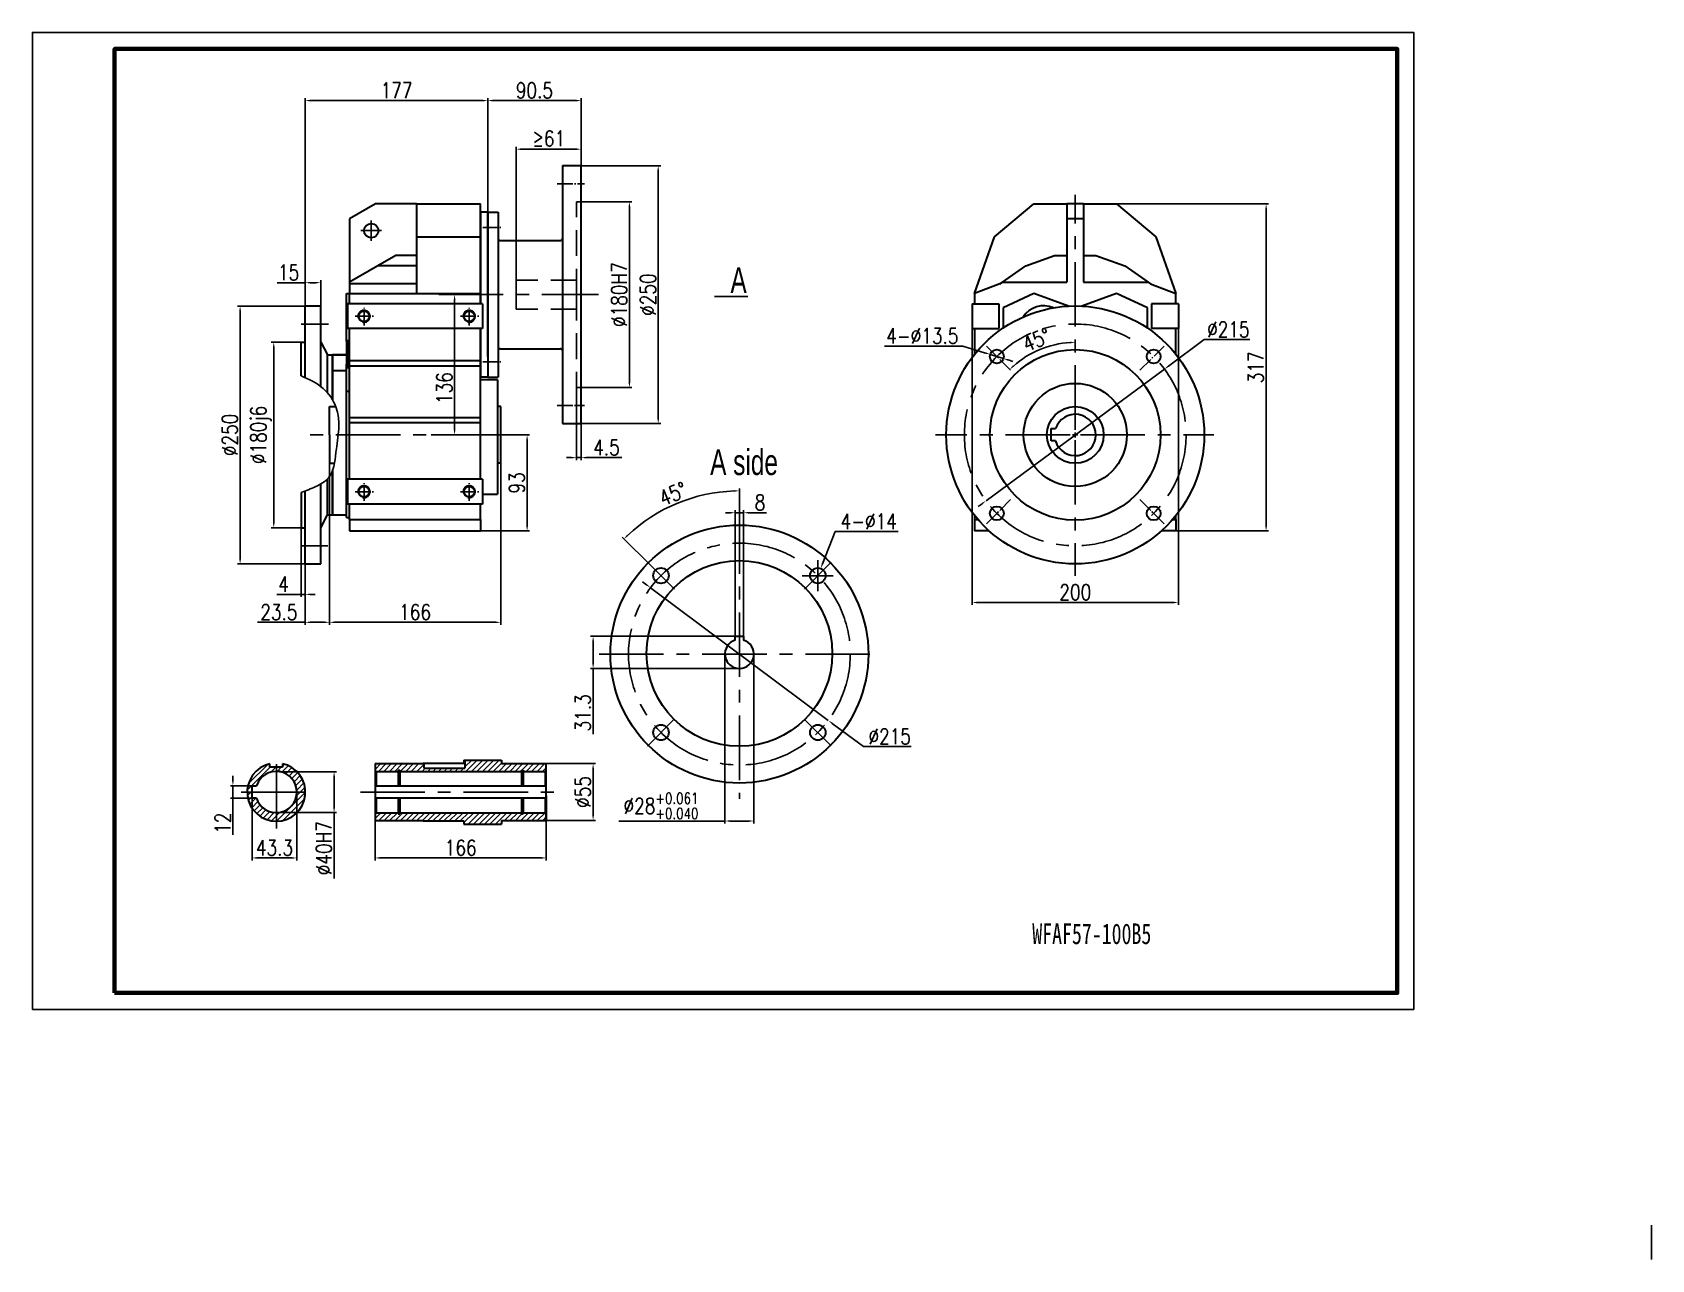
# Model space of a CAD drawing. Header units: millimetres. Extents: x 13353 to 14923, y -2887 to -1698.
import ezdxf

# ---------------------------------------------------------------- set-up
doc = ezdxf.new("R2010")
doc.units = ezdxf.units.MM
doc.header["$LTSCALE"] = 100
for name, pattern in [('CENTER', [2, 1.25, -0.25, 0.25, -0.25]), ('DASHED', [0.75, 0.5, -0.25]), ('EB_DASHDOT', [39, 30, -3, 3, -3]), ('HIDDEN', [1.905, 1.27, -0.635])]:
    doc.linetypes.add(name, pattern=pattern)
doc.layers.get('0').update_dxf_attribs({"lineweight": 35})
doc.layers.add('1轮廓实线层', color=7, linetype='Continuous', lineweight=35)
doc.layers.add('图眶', color=5, linetype='Continuous', lineweight=80)
for name, color, linetype in [('3中心线层', 1, 'CENTER'), ('4虚线层', 6, 'DASHED'), ('7标注层', 4, 'Continuous'), ('CAXA1', 1, 'EB_DASHDOT'), ('dim', 7, 'Continuous')]:
    doc.layers.add(name, color=color, linetype=linetype)
doc.styles.get("Standard").update_dxf_attribs({"font": 'thenor.shx', "width": 0.707, "bigfont": 'hztxt.shx'})
doc.styles.add('TH_GBDIM', font='romans.shx', dxfattribs={"width": 0.8, "bigfont": 'gbcbig.shx'})
doc.dimstyles.new('TH_GBDIM', dxfattribs={"dimscale": 6, "dimtxt": 2.5, "dimasz": 0.8, "dimexe": 0.4, "dimexo": 0, "dimgap": 0.4, "dimtad": 1, "dimdec": 1, "dimdsep": 46, "dimtxsty": 'TH_GBDIM', "dimcen": 2.5, "dimclrd": 130, "dimclre": 130, "dimclrt": 3, "dimadec": 0, "dimazin": 0, "dimtfac": 0.714286, "dimtdec": 1, "dimtmove": 0, "dimatfit": 3, "dimfxl": 1, "dimtolj": 1, "dimtzin": 0, "dimlwd": -1, "dimlwe": -1, "dimarcsym": 0})

msp = doc.modelspace()

# ---------------------------------------------------------------- texts
at = {"layer": '7标注层', "attachment_point": 1}
for s, insert, char_height, width in [('A', (14029.538, -1925.354), 25, 64.50514), ('A side', (14009.873, -2101.748), 25, 62.33685), ('{\\fFangSong|b0|i0|c134|p49;WFAF57-100B5\\P}', (14322.095, -2561.425), 20, 680.62748)]:
    msp.add_mtext(s, dxfattribs=dict(at, insert=insert, char_height=char_height, width=width))

# ---------------------------------------------------------------- blocks, each defined once
blk = doc.blocks.new('*D29')
at = {"layer": '7标注层', "color": 130}
for p, q in [((14387.8, -1863.9), (14551.2, -1863.9)), ((14548.8, -1868.7), (14548.8, -2176.1)), ((14461.3, -2180.9), (14551.2, -2180.9))]:
    blk.add_line(p, q, dxfattribs=at)
for points in [[(14549.6, -1868.7), (14548, -1868.7), (14548.8, -1863.9)], [(14548, -2176.1), (14549.6, -2176.1), (14548.8, -2180.9)]]:
    blk.add_solid(points, dxfattribs=at)
at = {"layer": 'Defpoints', "color": 0}
for p in [(14387.8, -1863.9), (14461.3, -2180.9), (14548.8, -2180.9)]:
    blk.add_point(p, dxfattribs=at)
at = {"layer": '7标注层', "color": 3, "insert": (14538.9, -2022.4), "char_height": 15, "attachment_point": 5, "rotation": 90, "style": 'TH_GBDIM'}
blk.add_mtext('\\A1;317', dxfattribs=at)
blk = doc.blocks.new('*D30')
at = {"layer": '7标注层', "color": 130}
for p, q in [((13640.8, -2115.4), (13640.8, -2271.9)), ((13806.8, -2115.4), (13806.8, -2271.9)), ((13645.6, -2269.5), (13802, -2269.5))]:
    blk.add_line(p, q, dxfattribs=at)
for points in [[(13645.6, -2268.7), (13645.6, -2270.3), (13640.8, -2269.5)], [(13802, -2270.3), (13802, -2268.7), (13806.8, -2269.5)]]:
    blk.add_solid(points, dxfattribs=at)
at = {"layer": 'Defpoints', "color": 0}
for p in [(13640.8, -2115.4), (13806.8, -2115.4), (13806.8, -2269.5)]:
    blk.add_point(p, dxfattribs=at)
at = {"layer": '7标注层', "color": 3, "insert": (13723.8, -2259.6), "char_height": 15, "attachment_point": 5, "style": 'TH_GBDIM'}
blk.add_mtext('\\A1;166', dxfattribs=at)
blk = doc.blocks.new('*D31')
at = {"layer": '7标注层', "color": 130}
for p, q in [((13809.6, -2087.9), (13834.8, -2087.9)), ((13832.4, -2176.1), (13832.4, -2092.7)), ((13787.3, -2180.9), (13834.8, -2180.9))]:
    blk.add_line(p, q, dxfattribs=at)
for points in [[(13833.2, -2092.7), (13831.6, -2092.7), (13832.4, -2087.9)], [(13831.6, -2176.1), (13833.2, -2176.1), (13832.4, -2180.9)]]:
    blk.add_solid(points, dxfattribs=at)
at = {"layer": 'Defpoints', "color": 0}
for p in [(13809.6, -2087.9), (13832.4, -2087.9), (13787.3, -2180.9)]:
    blk.add_point(p, dxfattribs=at)
at = {"layer": '7标注层', "color": 3, "insert": (13822.5, -2134.4), "char_height": 15, "attachment_point": 5, "rotation": 90, "style": 'TH_GBDIM'}
blk.add_mtext('\\A1;93', dxfattribs=at)
blk = doc.blocks.new('*D32')
at = {"layer": '7标注层', "color": 130}
for p, q in [((13755, -1951.9), (13764.5, -1951.9)), ((13762.1, -1956.7), (13762.1, -2083.1)), ((13739.3, -2087.9), (13764.5, -2087.9))]:
    blk.add_line(p, q, dxfattribs=at)
for points in [[(13762.9, -1956.7), (13761.3, -1956.7), (13762.1, -1951.9)], [(13761.3, -2083.1), (13762.9, -2083.1), (13762.1, -2087.9)]]:
    blk.add_solid(points, dxfattribs=at)
at = {"layer": 'Defpoints', "color": 0}
for p in [(13755, -1951.9), (13739.3, -2087.9), (13762.1, -2087.9)]:
    blk.add_point(p, dxfattribs=at)
at = {"layer": '7标注层', "color": 3, "insert": (13752.2, -2042.5), "char_height": 15, "attachment_point": 5, "rotation": 90, "style": 'TH_GBDIM'}
blk.add_mtext('\\A1;136', dxfattribs=at)
blk = doc.blocks.new('*D33')
at = {"layer": '7标注层', "color": 130}
for p, q in [((14178.8, -2001.8), (14254.9, -2001.8)), ((14254.9, -2001.8), (14276.7, -2008.5)), ((14294.2, -2013.8), (14281.3, -2009.9)), ((14298.8, -2015.2), (14303.4, -2016.6))]:
    blk.add_line(p, q, dxfattribs=at)
for points in [[(14276.5, -2009.2), (14276.9, -2007.7), (14281.3, -2009.9)], [(14299, -2014.5), (14298.6, -2016), (14294.2, -2013.8)]]:
    blk.add_solid(points, dxfattribs=at)
at = {"layer": 'Defpoints', "color": 0}
for p in [(14281.3, -2009.9), (14294.2, -2013.8)]:
    blk.add_point(p, dxfattribs=at)
at = {"layer": '7标注层', "color": 3, "insert": (14215.6, -1991.9), "char_height": 15, "attachment_point": 5, "style": 'TH_GBDIM'}
blk.add_mtext('\\A1;4-∅13.5', dxfattribs=at)
blk = doc.blocks.new('_Closed')
at = {"color": 0, "linetype": 'ByBlock', "lineweight": -2}
for p, q in [((-1, 0.17), (0, 0)), ((-1, 0.17), (-1, -0.17)), ((0, 0), (-1, -0.17)), ((0, 0), (-1, 0))]:
    blk.add_line(p, q, dxfattribs=at)
blk = doc.blocks.new('*D34')
at = {"layer": '7标注层', "color": 130}
blk.add_arc((14363.8, -2087.9), 89.7, 93.065, 131.935, dxfattribs=at)
for points in [[(14359, -1999.1), (14359, -1997.5), (14363.8, -1998.1)], [(14303.2, -2020.5), (14304.3, -2021.7), (14300.3, -2024.4)]]:
    blk.add_solid(points, dxfattribs=at)
at = {"layer": 'Defpoints', "color": 0}
for p in [(14363.8, -1855.2), (14277.7, -2001.8), (14318.9, -2010.1), (14301.1, -2025.2), (14363.8, -2082.9)]:
    blk.add_point(p, dxfattribs=at)
at = {"layer": '7标注层', "color": 3, "insert": (14326.2, -1995.6), "char_height": 15, "attachment_point": 5, "rotation": 22.1777, "style": 'TH_GBDIM'}
blk.add_mtext('\\A1;45%%d', dxfattribs=at)
blk = doc.blocks.new('*D35')
at = {"layer": '7标注层', "color": 130}
for p, q in [((13640.8, -2115.4), (13640.8, -2271.9)), ((13617.3, -2212.9), (13617.3, -2271.9)), ((13617.3, -2269.5), (13571.1, -2269.5)), ((13636, -2269.5), (13622.1, -2269.5))]:
    blk.add_line(p, q, dxfattribs=at)
for points in [[(13622.1, -2268.7), (13622.1, -2270.3), (13617.3, -2269.5)], [(13636, -2270.3), (13636, -2268.7), (13640.8, -2269.5)]]:
    blk.add_solid(points, dxfattribs=at)
at = {"layer": 'Defpoints', "color": 0}
for p in [(13640.8, -2115.4), (13617.3, -2212.9), (13617.3, -2269.5)]:
    blk.add_point(p, dxfattribs=at)
at = {"layer": '7标注层', "color": 3, "insert": (13591.8, -2259.6), "char_height": 15, "attachment_point": 5, "style": 'TH_GBDIM'}
blk.add_mtext('\\A1;23.5', dxfattribs=at)
blk = doc.blocks.new('*D36')
at = {"layer": '7标注层', "color": 130}
for p, q in [((13613.3, -2177.9), (13613.3, -2244.8)), ((13617.3, -2212.9), (13617.3, -2244.8)), ((13613.3, -2242.4), (13589.7, -2242.4)), ((13608.5, -2242.4), (13603.7, -2242.4)), ((13613.3, -2242.4), (13617.3, -2242.4)), ((13622.1, -2242.4), (13626.9, -2242.4))]:
    blk.add_line(p, q, dxfattribs=at)
for points in [[(13608.5, -2243.2), (13608.5, -2241.6), (13613.3, -2242.4)], [(13622.1, -2241.6), (13622.1, -2243.2), (13617.3, -2242.4)]]:
    blk.add_solid(points, dxfattribs=at)
at = {"layer": 'Defpoints', "color": 0}
for p in [(13613.3, -2177.9), (13617.3, -2212.9), (13617.3, -2242.4)]:
    blk.add_point(p, dxfattribs=at)
at = {"layer": '7标注层', "color": 3, "insert": (13596.3, -2232.5), "char_height": 15, "attachment_point": 5, "style": 'TH_GBDIM'}
blk.add_mtext('\\A1;4', dxfattribs=at)
blk = doc.blocks.new('*D37')
at = {"layer": '7标注层', "color": 130}
for p, q in [((13617.3, -1962.9), (13551.8, -1962.9)), ((13554.2, -1967.7), (13554.2, -2208.1)), ((13617.3, -2212.9), (13551.8, -2212.9))]:
    blk.add_line(p, q, dxfattribs=at)
for points in [[(13555, -1967.7), (13553.4, -1967.7), (13554.2, -1962.9)], [(13553.4, -2208.1), (13555, -2208.1), (13554.2, -2212.9)]]:
    blk.add_solid(points, dxfattribs=at)
at = {"layer": 'Defpoints', "color": 0}
for p in [(13617.3, -1962.9), (13554.2, -2212.9), (13617.3, -2212.9)]:
    blk.add_point(p, dxfattribs=at)
at = {"layer": '7标注层', "color": 3, "insert": (13544.3, -2087.9), "char_height": 15, "attachment_point": 5, "rotation": 90, "style": 'TH_GBDIM'}
blk.add_mtext('\\A1;%%c250', dxfattribs=at)
blk = doc.blocks.new('*D210')
at = {"layer": '7标注层', "color": 130}
for p, q in [((13613.3, -1997.9), (13584.4, -1997.9)), ((13586.8, -2002.7), (13586.8, -2173.1)), ((13613.3, -2177.9), (13584.4, -2177.9))]:
    blk.add_line(p, q, dxfattribs=at)
for points in [[(13587.6, -2002.7), (13586, -2002.7), (13586.8, -1997.9)], [(13586, -2173.1), (13587.6, -2173.1), (13586.8, -2177.9)]]:
    blk.add_solid(points, dxfattribs=at)
at = {"layer": 'Defpoints', "color": 0}
for p in [(13613.3, -1997.9), (13586.8, -2177.9), (13613.3, -2177.9)]:
    blk.add_point(p, dxfattribs=at)
at = {"layer": '7标注层', "color": 3, "insert": (13574.4, -2087.9), "char_height": 15, "attachment_point": 5, "rotation": 90, "style": 'TH_GBDIM'}
blk.add_mtext('\\A1;%%c180{}{j6{\\H0.7x;}{}}', dxfattribs=at)
blk = doc.blocks.new('*D39')
at = {"layer": '7标注层', "color": 130}
for p, q in [((14488.9, -1995.5), (14454.1, -2021.2)), ((14533, -1995.5), (14488.9, -1995.5)), ((14277.3, -2151.7), (14450.3, -2024)), ((14273.4, -2154.6), (14269.6, -2157.4))]:
    blk.add_line(p, q, dxfattribs=at)
for points in [[(14453.6, -2020.5), (14454.6, -2021.8), (14450.3, -2024)], [(14273.9, -2155.2), (14272.9, -2153.9), (14277.3, -2151.7)]]:
    blk.add_solid(points, dxfattribs=at)
at = {"layer": 'Defpoints', "color": 0}
for p in [(14450.3, -2024), (14277.3, -2151.7)]:
    blk.add_point(p, dxfattribs=at)
at = {"layer": '7标注层', "color": 3, "insert": (14512.2, -1985.6), "char_height": 15, "attachment_point": 5, "style": 'TH_GBDIM'}
blk.add_mtext('\\A1;∅215', dxfattribs=at)
blk = doc.blocks.new('*D40')
at = {"layer": '7标注层', "color": 130}
for p, q in [((13617.3, -1940.3), (13590, -1940.3)), ((13617.3, -1962.9), (13617.3, -1937.9)), ((13627.5, -1940.3), (13622.1, -1940.3)), ((13632.3, -1962.9), (13632.3, -1937.9))]:
    blk.add_line(p, q, dxfattribs=at)
for points in [[(13622.1, -1939.5), (13622.1, -1941.1), (13617.3, -1940.3)], [(13627.5, -1941.1), (13627.5, -1939.5), (13632.3, -1940.3)]]:
    blk.add_solid(points, dxfattribs=at)
at = {"layer": 'Defpoints', "color": 0}
for p in [(13617.3, -1940.3), (13617.3, -1962.9), (13632.3, -1962.9)]:
    blk.add_point(p, dxfattribs=at)
at = {"layer": '7标注层', "color": 3, "insert": (13601.2, -1930.4), "char_height": 15, "attachment_point": 5, "style": 'TH_GBDIM'}
blk.add_mtext('\\A1;15', dxfattribs=at)
blk = doc.blocks.new('*D64')
at = {"layer": '7标注层', "color": 130}
for p, q in [((13685, -2461.5), (13685, -2500.3)), ((13851, -2461.5), (13851, -2500.3)), ((13846.2, -2497.9), (13689.8, -2497.9))]:
    blk.add_line(p, q, dxfattribs=at)
for points in [[(13689.8, -2497.1), (13689.8, -2498.7), (13685, -2497.9)], [(13846.2, -2498.7), (13846.2, -2497.1), (13851, -2497.9)]]:
    blk.add_solid(points, dxfattribs=at)
at = {"layer": 'Defpoints', "color": 0}
for p in [(13685, -2461.5), (13851, -2461.5), (13685, -2497.9)]:
    blk.add_point(p, dxfattribs=at)
at = {"layer": '7标注层', "color": 3, "insert": (13768, -2488), "char_height": 15, "attachment_point": 5, "style": 'TH_GBDIM'}
blk.add_mtext('\\A1;166', dxfattribs=at)
blk = doc.blocks.new('*D132')
at = {"layer": '7标注层', "color": 130}
for p, q in [((13592.4, -2414.3), (13647.7, -2414.3)), ((13645.3, -2419.1), (13645.3, -2449.2)), ((13589.2, -2454), (13647.7, -2454)), ((13645.3, -2454), (13645.3, -2517.9))]:
    blk.add_line(p, q, dxfattribs=at)
for points in [[(13646.1, -2419.1), (13644.5, -2419.1), (13645.3, -2414.3)], [(13644.5, -2449.2), (13646.1, -2449.2), (13645.3, -2454)]]:
    blk.add_solid(points, dxfattribs=at)
at = {"layer": 'Defpoints', "color": 0}
for p in [(13592.4, -2414.3), (13589.2, -2454), (13645.3, -2454)]:
    blk.add_point(p, dxfattribs=at)
at = {"layer": '7标注层', "color": 3, "insert": (13635.4, -2488.4), "char_height": 15, "attachment_point": 5, "rotation": 90, "style": 'TH_GBDIM'}
blk.add_mtext('\\A1;%%c40{}{H7{\\H0.7x;}{}}', dxfattribs=at)
blk = doc.blocks.new('*D66')
at = {"layer": '7标注层', "color": 130}
for p, q in [((13567.6, -2427.9), (13544.8, -2427.9)), ((13547.2, -2423.1), (13547.2, -2418.3)), ((13547.2, -2427.9), (13547.2, -2439.9)), ((13567.9, -2439.9), (13544.8, -2439.9)), ((13547.2, -2439.9), (13547.2, -2475.4)), ((13547.2, -2444.7), (13547.2, -2449.5))]:
    blk.add_line(p, q, dxfattribs=at)
for points in [[(13546.4, -2423.1), (13548, -2423.1), (13547.2, -2427.9)], [(13548, -2444.7), (13546.4, -2444.7), (13547.2, -2439.9)]]:
    blk.add_solid(points, dxfattribs=at)
at = {"layer": 'Defpoints', "color": 0}
for p in [(13567.6, -2427.9), (13547.2, -2439.9), (13567.9, -2439.9)]:
    blk.add_point(p, dxfattribs=at)
at = {"layer": '7标注层', "color": 3, "insert": (13537.3, -2464.2), "char_height": 15, "attachment_point": 5, "rotation": 90, "style": 'TH_GBDIM'}
blk.add_mtext('\\A1;12{}{}', dxfattribs=at)
blk = doc.blocks.new('*D147')
at = {"layer": '7标注层', "color": 130}
for p, q in [((13565.8, -2437.1), (13565.8, -2500.3)), ((13609.2, -2434.6), (13609.2, -2500.3)), ((13570.6, -2497.9), (13604.4, -2497.9))]:
    blk.add_line(p, q, dxfattribs=at)
for points in [[(13570.6, -2497.1), (13570.6, -2498.7), (13565.8, -2497.9)], [(13604.4, -2498.7), (13604.4, -2497.1), (13609.2, -2497.9)]]:
    blk.add_solid(points, dxfattribs=at)
at = {"layer": 'Defpoints', "color": 0}
for p in [(13565.8, -2437.1), (13609.2, -2434.6), (13609.2, -2497.9)]:
    blk.add_point(p, dxfattribs=at)
at = {"layer": '7标注层', "color": 3, "insert": (13587.5, -2488), "char_height": 15, "attachment_point": 5, "style": 'TH_GBDIM'}
blk.add_mtext('\\A1;43.3{}{{\\H0.7x;}{}}', dxfattribs=at)
blk = doc.blocks.new('*D68')
at = {"layer": '7标注层', "color": 130}
for p, q in [((13851, -2406.5), (13898.8, -2406.5)), ((13896.4, -2456.7), (13896.4, -2411.3)), ((13851, -2461.5), (13898.8, -2461.5))]:
    blk.add_line(p, q, dxfattribs=at)
for points in [[(13897.2, -2411.3), (13895.6, -2411.3), (13896.4, -2406.5)], [(13895.6, -2456.7), (13897.2, -2456.7), (13896.4, -2461.5)]]:
    blk.add_solid(points, dxfattribs=at)
at = {"layer": 'Defpoints', "color": 0}
for p in [(13851, -2406.5), (13896.4, -2406.5), (13851, -2461.5)]:
    blk.add_point(p, dxfattribs=at)
at = {"layer": '7标注层', "color": 3, "insert": (13886.5, -2434), "char_height": 15, "attachment_point": 5, "rotation": 90, "style": 'TH_GBDIM'}
blk.add_mtext('\\A1;%%c55{}{}', dxfattribs=at)
blk = doc.blocks.new('*D144')
at = {"layer": '7标注层', "color": 130}
for p, q in [((13617.3, -1962.9), (13617.3, -1761.4)), ((13622.1, -1763.8), (13789.5, -1763.8)), ((13794.3, -1962.9), (13794.3, -1761.4))]:
    blk.add_line(p, q, dxfattribs=at)
for points in [[(13622.1, -1763), (13622.1, -1764.6), (13617.3, -1763.8)], [(13789.5, -1764.6), (13789.5, -1763), (13794.3, -1763.8)]]:
    blk.add_solid(points, dxfattribs=at)
at = {"layer": 'Defpoints', "color": 0}
for p in [(13794.3, -1763.8), (13617.3, -1962.9), (13794.3, -1962.9)]:
    blk.add_point(p, dxfattribs=at)
at = {"layer": '7标注层', "color": 3, "insert": (13705.8, -1753.9), "char_height": 15, "attachment_point": 5, "style": 'TH_GBDIM'}
blk.add_mtext('\\A1;177', dxfattribs=at)
blk = doc.blocks.new('*D146')
at = {"layer": '7标注层', "color": 130}
for p, q in [((14263.8, -1984.9), (14263.8, -2252.7)), ((14463.8, -1984.9), (14463.8, -2252.7)), ((14268.6, -2250.3), (14459, -2250.3))]:
    blk.add_line(p, q, dxfattribs=at)
for points in [[(14268.6, -2249.5), (14268.6, -2251.1), (14263.8, -2250.3)], [(14459, -2251.1), (14459, -2249.5), (14463.8, -2250.3)]]:
    blk.add_solid(points, dxfattribs=at)
at = {"layer": 'Defpoints', "color": 0}
for p in [(14263.8, -1984.9), (14463.8, -1984.9), (14463.8, -2250.3)]:
    blk.add_point(p, dxfattribs=at)
at = {"layer": '7标注层', "color": 3, "insert": (14363.8, -2240.4), "char_height": 15, "attachment_point": 5, "style": 'TH_GBDIM'}
blk.add_mtext('\\A1;200', dxfattribs=at)
blk = doc.blocks.new('*D199')
at = {"layer": '7标注层', "color": 130}
for p, q in [((13884.8, -1826.9), (13961.9, -1826.9)), ((13959.5, -2072.1), (13959.5, -1831.7)), ((13884.8, -2076.9), (13961.9, -2076.9))]:
    blk.add_line(p, q, dxfattribs=at)
for points in [[(13960.3, -1831.7), (13958.7, -1831.7), (13959.5, -1826.9)], [(13958.7, -2072.1), (13960.3, -2072.1), (13959.5, -2076.9)]]:
    blk.add_solid(points, dxfattribs=at)
at = {"layer": 'Defpoints', "color": 0}
for p in [(13884.8, -1826.9), (13959.5, -1826.9), (13884.8, -2076.9)]:
    blk.add_point(p, dxfattribs=at)
at = {"layer": '7标注层', "color": 3, "insert": (13949.6, -1951.9), "char_height": 15, "attachment_point": 5, "rotation": 90, "style": 'TH_GBDIM'}
blk.add_mtext('\\A1;%%c250', dxfattribs=at)
blk = doc.blocks.new('*D200')
at = {"layer": '7标注层', "color": 130}
for p, q in [((13794.3, -1871.9), (13794.3, -1761.4)), ((13880, -1763.8), (13799.1, -1763.8)), ((13884.8, -1826.9), (13884.8, -1761.4))]:
    blk.add_line(p, q, dxfattribs=at)
for points in [[(13799.1, -1763), (13799.1, -1764.6), (13794.3, -1763.8)], [(13880, -1764.6), (13880, -1763), (13884.8, -1763.8)]]:
    blk.add_solid(points, dxfattribs=at)
at = {"layer": 'Defpoints', "color": 0}
for p in [(13794.3, -1763.8), (13884.8, -1826.9), (13794.3, -1871.9)]:
    blk.add_point(p, dxfattribs=at)
at = {"layer": '7标注层', "color": 3, "insert": (13839.5, -1753.9), "char_height": 15, "attachment_point": 5, "style": 'TH_GBDIM'}
blk.add_mtext('\\A1;90.5', dxfattribs=at)
blk = doc.blocks.new('*D201')
at = {"layer": '7标注层', "color": 130}
for p, q in [((13884.8, -1861.9), (13934, -1861.9)), ((13931.6, -1866.7), (13931.6, -2037.1)), ((13884.8, -2041.9), (13934, -2041.9))]:
    blk.add_line(p, q, dxfattribs=at)
for points in [[(13932.4, -1866.7), (13930.8, -1866.7), (13931.6, -1861.9)], [(13930.8, -2037.1), (13932.4, -2037.1), (13931.6, -2041.9)]]:
    blk.add_solid(points, dxfattribs=at)
at = {"layer": 'Defpoints', "color": 0}
for p in [(13884.8, -1861.9), (13884.8, -2041.9), (13931.6, -2041.9)]:
    blk.add_point(p, dxfattribs=at)
at = {"layer": '7标注层', "color": 3, "insert": (13921.7, -1951.9), "char_height": 15, "attachment_point": 5, "rotation": 90, "style": 'TH_GBDIM'}
blk.add_mtext('\\A1;%%c180H7', dxfattribs=at)
blk = doc.blocks.new('*D202')
at = {"layer": '7标注层', "color": 130}
for p, q in [((13880.3, -2041.9), (13880.3, -2112.3)), ((13884.8, -2076.9), (13884.8, -2112.3)), ((13875.5, -2109.9), (13870.7, -2109.9)), ((13880.3, -2109.9), (13884.8, -2109.9)), ((13889.6, -2109.9), (13924.3, -2109.9))]:
    blk.add_line(p, q, dxfattribs=at)
for points in [[(13875.5, -2110.7), (13875.5, -2109.1), (13880.3, -2109.9)], [(13889.6, -2109.1), (13889.6, -2110.7), (13884.8, -2109.9)]]:
    blk.add_solid(points, dxfattribs=at)
at = {"layer": 'Defpoints', "color": 0}
for p in [(13880.3, -2041.9), (13884.8, -2076.9), (13884.8, -2109.9)]:
    blk.add_point(p, dxfattribs=at)
at = {"layer": '7标注层', "color": 3, "insert": (13909.4, -2100), "char_height": 15, "attachment_point": 5, "style": 'TH_GBDIM'}
blk.add_mtext('\\A1;4.5', dxfattribs=at)
blk = doc.blocks.new('*D203')
at = {"layer": '7标注层', "color": 130, "ltscale": 10}
for p, q in [((14024.2, -2300.3), (14024.2, -2464.5)), ((14052.2, -2300.3), (14052.2, -2464.5)), ((14024.2, -2462.1), (13921.2, -2462.1)), ((14047.4, -2462.1), (14029, -2462.1))]:
    blk.add_line(p, q, dxfattribs=at)
at = {"layer": '7标注层', "color": 130}
for points in [[(14029, -2461.3), (14029, -2462.9), (14024.2, -2462.1)], [(14047.4, -2462.9), (14047.4, -2461.3), (14052.2, -2462.1)]]:
    blk.add_solid(points, dxfattribs=at)
at = {"layer": 'Defpoints', "color": 0}
for p in [(14024.2, -2300.3), (14052.2, -2300.3), (14024.2, -2462.1)]:
    blk.add_point(p, dxfattribs=at)
at = {"layer": '7标注层', "color": 3, "insert": (13962.2, -2447.5), "char_height": 15, "attachment_point": 5, "style": 'TH_GBDIM'}
blk.add_mtext('\\A1;%%c28{}{{\\H0.7x;{\\S+0.061^ +0.040;}}{}}', dxfattribs=at)
blk = doc.blocks.new('*D204')
at = {"layer": '7标注层', "color": 130, "ltscale": 10}
for p, q in [((14038.2, -2159.9), (14038.2, -2139.7)), ((13952.9, -2215), (13924.6, -2187))]:
    blk.add_line(p, q, dxfattribs=at)
blk.add_arc((14038.2, -2299.7), 157.6, 91.7449, 133.4773, dxfattribs=at)
at = {"layer": '7标注层', "color": 130}
for points in [[(14033.4, -2142.9), (14033.4, -2141.3), (14038.2, -2142.1)], [(13929.2, -2184.7), (13930.3, -2185.9), (13926.3, -2188.7)]]:
    blk.add_solid(points, dxfattribs=at)
at = {"layer": 'Defpoints', "color": 0}
for p in [(13997.2, -2147.5), (14038.2, -2159.9), (13952.9, -2215), (13979.1, -2241), (14038.2, -2440.7)]:
    blk.add_point(p, dxfattribs=at)
at = {"layer": '7标注层', "color": 3, "insert": (13973.8, -2145), "char_height": 15, "attachment_point": 5, "rotation": 22.6111, "style": 'TH_GBDIM'}
blk.add_mtext('\\A1;45%%d', dxfattribs=at)
blk = doc.blocks.new('*D205')
at = {"layer": 'Defpoints', "color": 0}
for p in [(14117, -2217.3), (14111.5, -2231.3)]:
    blk.add_point(p, dxfattribs=at)
at = {"layer": 'dim', "color": 130}
for p, q in [((14130.9, -2181.6), (14118.7, -2212.8)), ((14192.1, -2181.6), (14130.9, -2181.6)), ((14114.2, -2239.3), (14114.2, -2209.3)), ((14099.2, -2224.3), (14129.2, -2224.3))]:
    blk.add_line(p, q, dxfattribs=at)
blk.add_solid([(14118, -2212.5), (14119.4, -2213.1), (14117, -2217.3)], dxfattribs=at)
at = {"layer": 'dim', "color": 3, "insert": (14163.6, -2171.7), "char_height": 15, "attachment_point": 5, "style": 'TH_GBDIM'}
blk.add_mtext('\\A1;4-%%c14{}{{\\H0.7x;}{}}', dxfattribs=at)
blk = doc.blocks.new('*D206')
at = {"layer": '7标注层', "color": 130, "ltscale": 10}
for p, q in [((14029.4, -2163.3), (14024.6, -2163.3)), ((14034.2, -2283), (14034.2, -2160.9)), ((14034.2, -2163.3), (14042.2, -2163.3)), ((14042.2, -2283), (14042.2, -2160.9)), ((14047, -2163.3), (14064.6, -2163.3))]:
    blk.add_line(p, q, dxfattribs=at)
at = {"layer": '7标注层', "color": 130}
for points in [[(14029.4, -2164.1), (14029.4, -2162.5), (14034.2, -2163.3)], [(14047, -2162.5), (14047, -2164.1), (14042.2, -2163.3)]]:
    blk.add_solid(points, dxfattribs=at)
at = {"layer": 'Defpoints', "color": 0}
for p in [(14042.2, -2163.3), (14034.2, -2283), (14042.2, -2283)]:
    blk.add_point(p, dxfattribs=at)
at = {"layer": '7标注层', "color": 3, "insert": (14058.2, -2153.4), "char_height": 15, "attachment_point": 5, "style": 'TH_GBDIM'}
blk.add_mtext('\\A1;8', dxfattribs=at)
blk = doc.blocks.new('*D207')
at = {"layer": '7标注层', "color": 130, "ltscale": 10}
for p, q in [((14034.2, -2283), (13894, -2283)), ((13896.4, -2287.8), (13896.4, -2309.5)), ((14038.2, -2314.3), (13894, -2314.3)), ((13896.4, -2314.3), (13896.4, -2378))]:
    blk.add_line(p, q, dxfattribs=at)
at = {"layer": '7标注层', "color": 130}
for points in [[(13897.2, -2287.8), (13895.6, -2287.8), (13896.4, -2283)], [(13895.6, -2309.5), (13897.2, -2309.5), (13896.4, -2314.3)]]:
    blk.add_solid(points, dxfattribs=at)
at = {"layer": 'Defpoints', "color": 0}
for p in [(14034.2, -2283), (13896.4, -2314.3), (14038.2, -2314.3)]:
    blk.add_point(p, dxfattribs=at)
at = {"layer": '7标注层', "color": 3, "insert": (13886.5, -2357.3), "char_height": 15, "attachment_point": 5, "rotation": 90, "style": 'TH_GBDIM'}
blk.add_mtext('\\A1;31.3{}{{\\H0.7x;}{}}', dxfattribs=at)
blk = doc.blocks.new('*D208')
at = {"layer": 'Defpoints', "color": 0}
for p in [(13952.1, -2236), (14124.4, -2364.6)]:
    blk.add_point(p, dxfattribs=at)
at = {"layer": 'dim', "color": 130}
for p, q in [((13948.2, -2233.1), (13944.4, -2230.2)), ((13952.1, -2236), (14124.4, -2364.6)), ((14158.4, -2390), (14128.2, -2367.5)), ((14204.7, -2390), (14158.4, -2390))]:
    blk.add_line(p, q, dxfattribs=at)
for points in [[(13947.7, -2233.7), (13948.7, -2232.5), (13952.1, -2236)], [(14128.7, -2366.8), (14127.7, -2368.1), (14124.4, -2364.6)]]:
    blk.add_solid(points, dxfattribs=at)
at = {"layer": 'dim', "color": 3, "insert": (14183.9, -2380.1), "char_height": 15, "attachment_point": 5, "style": 'TH_GBDIM'}
blk.add_mtext('\\A1;∅215', dxfattribs=at)
blk = doc.blocks.new('*D209')
at = {"layer": '7标注层', "color": 130}
for p, q in [((13821.8, -1937.9), (13821.8, -1808.5)), ((13826.6, -1810.9), (13880, -1810.9)), ((13884.8, -1826.9), (13884.8, -1808.5))]:
    blk.add_line(p, q, dxfattribs=at)
for points in [[(13826.6, -1810.1), (13826.6, -1811.7), (13821.8, -1810.9)], [(13880, -1811.7), (13880, -1810.1), (13884.8, -1810.9)]]:
    blk.add_solid(points, dxfattribs=at)
at = {"layer": 'Defpoints', "color": 0}
for p in [(13884.8, -1810.9), (13884.8, -1826.9), (13821.8, -1937.9)]:
    blk.add_point(p, dxfattribs=at)
at = {"layer": '7标注层', "color": 3, "insert": (13853.3, -1800.6), "char_height": 15, "attachment_point": 5, "style": 'TH_GBDIM'}
blk.add_mtext('\\A1;≥61{}{{\\H0.7x;}{}}', dxfattribs=at)

# ---------------------------------------------------------------- dimensions: what is measured, and where the dimension line sits
at = {"layer": '7标注层'}
for base, p1, p2, picture, middle in [((13794.289, -1763.768), (13617.289, -1962.865), (13794.289, -1962.865), '*D144', (13705.789, -1753.868)), ((13794.289, -1763.766), (13884.789, -1826.865), (13794.289, -1871.865), '*D200', (13839.539, -1753.866)), ((13617.289, -1940.274), (13632.289, -1962.865), (13617.289, -1962.865), '*D40', (13601.231, -1930.374)), ((14463.772, -2250.283), (14263.772, -1984.865), (14463.772, -1984.865), '*D146', (14363.772, -2240.383)), ((13884.789, -2109.882), (13880.289, -2041.865), (13884.789, -2076.865), '*D202', (13909.36, -2099.982)), ((13617.289, -2269.496), (13640.789, -2115.365), (13617.289, -2212.865), '*D35', (13591.803, -2259.596)), ((13806.789, -2269.496), (13640.789, -2115.365), (13806.789, -2115.365), '*D30', (13723.789, -2259.596))]:
    dim = msp.add_linear_dim(base=base, p1=p1, p2=p2, dimstyle='TH_GBDIM', dxfattribs=at)
    dim.commit()
    dim.dimension.update_dxf_attribs({"geometry": picture, "text_midpoint": middle})
dim = msp.add_linear_dim(base=(13884.789, -1810.93), p1=(13821.789, -1937.865), p2=(13884.789, -1826.865), text='≥61{}{{\\H0.7x;}{}}', dimstyle='TH_GBDIM', dxfattribs=at)
dim.commit()
dim.dimension.update_dxf_attribs({"geometry": '*D209', "text_midpoint": (13853.289, -1800.617)})
for base, p1, p2, text, override, picture, middle in [((13959.476, -1826.865), (13884.789, -2076.865), (13884.789, -1826.865), '%%c<>', {"dimtxsty": 'TH_GBDIM'}, '*D199', (13949.576, -1951.865)), ((13586.845, -2177.865), (13613.289, -1997.865), (13613.289, -2177.865), '%%c<>{}{j6{\\H0.7x;}{}}', {"dimdec": 0}, '*D210', (13574.445, -2087.865))]:
    dim = msp.add_linear_dim(base=base, p1=p1, p2=p2, angle=90, text=text, dimstyle='TH_GBDIM', override=override, dxfattribs=at)
    dim.commit()
    dim.dimension.update_dxf_attribs({"geometry": picture, "text_midpoint": middle})
for base, p1, p2, text, picture, middle in [((13931.635, -2041.865), (13884.789, -1861.865), (13884.789, -2041.865), '%%c<>H7', '*D201', (13921.735, -1951.865)), ((13554.216, -2212.865), (13617.289, -1962.865), (13617.289, -2212.865), '%%c<>', '*D37', (13544.316, -2087.865))]:
    dim = msp.add_linear_dim(base=base, p1=p1, p2=p2, angle=90, text=text, dimstyle='TH_GBDIM', dxfattribs=at)
    dim.commit()
    dim.dimension.update_dxf_attribs({"geometry": picture, "text_midpoint": middle})
dim = msp.add_angular_dim_2l(base=(14318.901, -2010.147), line1=((14363.772, -2082.865), (14363.772, -1855.159)), line2=((14301.144, -2025.238), (14277.715, -2001.808)), dimstyle='TH_GBDIM', override={"dimblk1": 'Closed', "dimblk2": 'Closed'}, dxfattribs=at)
dim.commit()
dim.dimension.update_dxf_attribs({"geometry": '*D34', "text_midpoint": (14329.897, -2004.764), "dimtype": 162})
for base, p1, p2, picture, middle in [((14548.755, -2180.865), (14387.772, -1863.865), (14461.272, -2180.865), '*D29', (14538.855, -2022.365)), ((13832.403, -2087.865), (13787.289, -2180.865), (13809.556, -2087.865), '*D31', (13822.503, -2134.365))]:
    dim = msp.add_linear_dim(base=base, p1=p1, p2=p2, angle=90, dimstyle='TH_GBDIM', dxfattribs=at)
    dim.commit()
    dim.dimension.update_dxf_attribs({"geometry": picture, "text_midpoint": middle})
dim = msp.add_linear_dim(base=(13762.094, -2087.865), p1=(13755.046, -1951.865), p2=(13739.311, -2087.865), angle=90, dimstyle='TH_GBDIM', dxfattribs=at)
dim.commit()
dim.dimension.update_dxf_attribs({"geometry": '*D32', "text_midpoint": (13762.094, -2042.535), "dimtype": 160})
dim = msp.add_diameter_dim_2p(p1=(14277.284, -2151.709), p2=(14450.26, -2024.022), dimstyle='TH_GBDIM', override={"dimtoh": 1, "dimtxsty": 'TH_GBDIM', "dimblk1": 'Closed', "dimblk2": 'Closed', "dimatfit": 1}, dxfattribs=at)
dim.commit()
dim.dimension.update_dxf_attribs({"geometry": '*D39', "text_midpoint": (14512.152, -1995.503), "dimtype": 163})
dim = msp.add_diameter_dim_2p(p1=(14294.212, -2013.829), p2=(14281.304, -2009.874), text='4-<>', dimstyle='TH_GBDIM', override={"dimtoh": 1, "dimblk1": 'Closed', "dimblk2": 'Closed', "dimatfit": 1}, dxfattribs=at)
dim.commit()
dim.dimension.update_dxf_attribs({"geometry": '*D33', "text_midpoint": (14215.609, -2001.774), "dimtype": 163})
at = {"layer": '7标注层', "ltscale": 10}
dim = msp.add_angular_dim_2l(base=(13997.224, -2147.495), line1=((14038.215, -2159.853), (14038.215, -2440.706)), line2=((13979.098, -2241.028), (13952.911, -2215.044)), dimstyle='TH_GBDIM', override={"dimdec": 0, "dimtxsty": 'TH_GBDIM'}, dxfattribs=at)
dim.commit()
dim.dimension.update_dxf_attribs({"geometry": '*D204', "text_midpoint": (13973.809, -2145.048)})
dim = msp.add_linear_dim(base=(14042.215, -2163.255), p1=(14034.215, -2282.98), p2=(14042.215, -2282.98), dimstyle='TH_GBDIM', override={"dimdec": 0}, dxfattribs=at)
dim.commit()
dim.dimension.update_dxf_attribs({"geometry": '*D206', "text_midpoint": (14058.215, -2153.355)})
at = {"layer": '7标注层'}
dim = msp.add_linear_dim(base=(13617.289, -2242.38), p1=(13613.289, -2177.865), p2=(13617.289, -2212.865), dimstyle='TH_GBDIM', dxfattribs=at)
dim.commit()
dim.dimension.update_dxf_attribs({"geometry": '*D36', "text_midpoint": (13596.336, -2242.38), "dimtype": 160})
at = {"layer": '7标注层', "ltscale": 10}
dim = msp.add_linear_dim(base=(13896.362, -2314.28), p1=(14034.215, -2282.98), p2=(14038.215, -2314.28), angle=90, text='<>{}{{\\H0.7x;}{}}', dimstyle='TH_GBDIM', override={"dimtxsty": 'TH_GBDIM'}, dxfattribs=at)
dim.commit()
dim.dimension.update_dxf_attribs({"geometry": '*D207', "text_midpoint": (13896.362, -2357.346), "dimtype": 160})
dim = msp.add_linear_dim(base=(14024.215, -2462.119), p1=(14052.215, -2300.28), p2=(14024.215, -2300.28), text='%%c<>{}{{\\H0.7x;{\\S+0.061^ +0.040;}}{}}', dimstyle='TH_GBDIM', override={"dimdec": 0}, dxfattribs=at)
dim.commit()
dim.dimension.update_dxf_attribs({"geometry": '*D203', "text_midpoint": (13962.189, -2462.119), "dimtype": 160})
at = {"layer": '7标注层'}
for base, p1, p2, text, override, picture, middle in [((13645.326, -2454.009), (13592.354, -2414.265), (13589.164, -2454.009), '%%c<>{}{H7{\\H0.7x;}{}}', {"dimdec": 0, "dimtxsty": 'TH_GBDIM'}, '*D132', (13645.326, -2488.352)), ((13896.409, -2406.509), (13850.977, -2461.509), (13850.977, -2406.509), '%%c<>{}{}', {"dimtxsty": 'TH_GBDIM'}, '*D68', (13896.409, -2434.009)), ((13547.171, -2439.893), (13567.589, -2427.893), (13567.906, -2439.893), '<>{}{}', {"dimtxsty": 'TH_GBDIM'}, '*D66', (13547.171, -2464.161))]:
    dim = msp.add_linear_dim(base=base, p1=p1, p2=p2, angle=90, text=text, dimstyle='TH_GBDIM', override=override, dxfattribs=at)
    dim.commit()
    dim.dimension.update_dxf_attribs({"geometry": picture, "text_midpoint": middle, "dimtype": 160})
dim = msp.add_linear_dim(base=(13609.156, -2497.898), p1=(13565.762, -2437.144), p2=(13609.156, -2434.586), text='43.3{}{{\\H0.7x;}{}}', dimstyle='TH_GBDIM', override={"dimtxsty": 'TH_GBDIM'}, dxfattribs=at)
dim.commit()
dim.dimension.update_dxf_attribs({"geometry": '*D147', "text_midpoint": (13587.459, -2497.898), "dimtype": 160})
dim = msp.add_linear_dim(base=(13684.977, -2497.898), p1=(13850.977, -2461.509), p2=(13684.977, -2461.509), dimstyle='TH_GBDIM', override={"dimtxsty": 'TH_GBDIM'}, dxfattribs=at)
dim.commit()
dim.dimension.update_dxf_attribs({"geometry": '*D64', "text_midpoint": (13767.977, -2497.898), "dimtype": 160})
at = {"layer": 'dim'}
dim = msp.add_diameter_dim_2p(p1=(14111.502, -2231.252), p2=(14116.956, -2217.279), text='4-%%c14{}{{\\H0.7x;}{}}', dimstyle='TH_GBDIM', override={"dimtoh": 1, "dimdec": 2, "dimlfac": 1, "dimtxsty": 'TH_GBDIM', "dimtix": 0, "dimtofl": 0, "dimtmove": 0}, dxfattribs=at)
dim.commit()
dim.dimension.update_dxf_attribs({"geometry": '*D205', "text_midpoint": (14163.567, -2181.556), "dimtype": 163})
dim = msp.add_diameter_dim_2p(p1=(13952.07, -2235.974), p2=(14124.361, -2364.585), dimstyle='TH_GBDIM', override={"dimtoh": 1, "dimtxsty": 'TH_GBDIM'}, dxfattribs=at)
dim.commit()
dim.dimension.update_dxf_attribs({"geometry": '*D208', "text_midpoint": (14183.87, -2389.997), "dimtype": 163})

# ---------------------------------------------------------------- hatches: boundary and pattern name
at = {"layer": '7标注层'}
h = msp.add_hatch(dxfattribs=at)
h.set_pattern_fill('ANSI31', color=256, scale=30, style=0)
h.set_pattern_definition([(45, (11113.835, -7398.6968), (-2.6516504, 2.6516504), [])])
h.paths.add_polyline_path([(13583.149, -2410.028), (13583.149, -2406.592, 0.35008981), (13561.097, -2434.009), (13565.762, -2434.009), (13565.762, -2427.893), (13570.122, -2427.893, -0.32214864), (13588.896, -2414.011), (13589.164, -2413.742), (13589.164, -2410.028)])
h.paths.add_polyline_path([(13595.149, -2410.028), (13589.166, -2410.028), (13589.164, -2410.03), (13589.164, -2414.009, -0.41421356), (13609.164, -2434.009), (13617.507, -2434.009, 0.35320713), (13595.149, -2406.525)])
h.paths.add_polyline_path([(13617.507, -2434.009), (13609.164, -2434.009, -0.40578224), (13589.741, -2454.001), (13589.164, -2454.578), (13589.164, -2462.323, 0.41677634)])
h.paths.add_polyline_path([(13589.164, -2454.009, -0.32922182), (13570.049, -2439.893), (13565.762, -2439.893), (13565.762, -2434.009), (13561.097, -2434.009, 0.4106283), (13588.847, -2462.319), (13589.164, -2462.003)])
h = msp.add_hatch(dxfattribs=at)
h.set_pattern_fill('ANSI31', color=256, scale=30, style=0)
h.set_pattern_definition([(45, (11068.867, -7398.6968), (-2.6516504, 2.6516504), [])])
h.paths.add_polyline_path([(13732.194, -2406.009), (13731.694, -2406.009), (13731.694, -2406.509), (13684.977, -2406.509), (13684.977, -2413.009), (13685.977, -2414.009), (13707.277, -2414.009), (13707.277, -2412.759), (13708.977, -2412.759), (13708.977, -2414.009), (13826.977, -2414.009), (13826.977, -2412.759), (13828.677, -2412.759), (13828.677, -2414.009), (13849.977, -2414.009), (13850.977, -2413.009), (13850.977, -2406.509), (13807.694, -2406.509), (13807.694, -2403.009), (13772.194, -2403.009), (13772.194, -2411.009), (13732.194, -2411.009)])
h.paths.add_polyline_path([(13850.977, -2455.009), (13849.977, -2454.009), (13828.677, -2454.009), (13828.677, -2454.055), (13828.677, -2455.259), (13826.977, -2455.259), (13826.977, -2454.009), (13708.977, -2454.009), (13708.977, -2454.261), (13708.977, -2455.259), (13707.277, -2455.259), (13707.277, -2454.009), (13685.977, -2454.009), (13684.977, -2455.009), (13684.977, -2461.509), (13731.694, -2461.509), (13731.694, -2462.009), (13771.194, -2462.009), (13771.194, -2465.009), (13807.694, -2465.009), (13807.694, -2461.509), (13850.977, -2461.509)])

# ---------------------------------------------------------------- linework, layer by layer
for p, q in [((13866.789, -1826.865), (13884.789, -1826.865)), ((13866.789, -1826.865), (13866.789, -2076.865)), ((13884.789, -2076.865), (13884.789, -1826.865)), ((13787.289, -1871.857), (13787.289, -1960.865)), ((13794.289, -1871.865), (13787.289, -1871.857)), ((13794.289, -2011.865), (13794.289, -1871.865)), ((13794.289, -1871.865), (13794.289, -2031.865)), ((13794.289, -1871.865), (13804.289, -1871.865)), ((13794.289, -1871.865), (13794.289, -2031.865)), ((13804.289, -1871.865), (13804.289, -2031.865)), ((13806.289, -1899.365), (13864.789, -1899.365)), ((13787.289, -1984.865), (13787.289, -2031.857)), ((13794.289, -2006.865), (13794.289, -2031.865)), ((13806.289, -2004.365), (13864.789, -2004.365)), ((13794.289, -2031.865), (13787.289, -2031.857)), ((13794.289, -2031.865), (13804.289, -2031.865)), ((13866.789, -2076.865), (13884.789, -2076.865)), ((14340.37, -2093.749), (14340.37, -2081.749)), ((14340.37, -2081.749), (14344.73, -2081.749)), ((14344.657, -2093.749), (14340.37, -2093.749)), ((13583.149, -2410.028), (13583.149, -2406.592)), ((13595.149, -2410.028), (13583.149, -2410.028)), ((13595.149, -2406.525), (13595.149, -2410.028)), ((13684.977, -2406.509), (13731.694, -2406.509)), ((13684.977, -2406.509), (13684.977, -2461.509)), ((13685.977, -2414.009), (13684.977, -2413.009)), ((13685.977, -2414.009), (13707.277, -2414.009)), ((13685.977, -2414.009), (13685.977, -2428.009)), ((13707.277, -2412.759), (13707.277, -2414.009)), ((13707.277, -2412.759), (13708.977, -2412.759)), ((13707.277, -2413.727), (13707.277, -2428.009)), ((13708.977, -2412.759), (13708.977, -2414.009)), ((13708.977, -2413.727), (13708.977, -2427.937)), ((13708.977, -2414.009), (13826.977, -2414.009)), ((13731.694, -2406.009), (13771.194, -2406.009)), ((13731.694, -2406.009), (13731.694, -2406.509)), ((13732.194, -2406.009), (13732.194, -2411.009)), ((13732.194, -2411.009), (13772.194, -2411.009)), ((13771.194, -2403.009), (13807.694, -2403.009)), ((13771.194, -2403.009), (13771.194, -2406.009)), ((13772.194, -2403.009), (13772.194, -2411.009)), ((13807.694, -2403.009), (13807.694, -2406.509)), ((13807.694, -2406.509), (13850.977, -2406.509)), ((13826.977, -2412.759), (13826.977, -2414.009)), ((13826.977, -2412.759), (13828.677, -2412.759)), ((13826.977, -2413.659), (13826.977, -2427.951)), ((13828.677, -2412.759), (13828.677, -2414.009)), ((13828.677, -2413.727), (13828.677, -2427.951)), ((13828.677, -2414.009), (13849.977, -2414.009)), ((13849.977, -2414.009), (13850.977, -2413.009)), ((13849.977, -2414.009), (13849.977, -2428.009)), ((13850.977, -2461.509), (13850.977, -2406.509)), ((13565.762, -2439.893), (13565.762, -2427.893)), ((13565.762, -2427.893), (13570.122, -2427.893)), ((13684.977, -2428.009), (13850.977, -2428.009)), ((13570.049, -2439.893), (13565.762, -2439.893)), ((13850.977, -2440.009), (13684.977, -2440.009)), ((13685.977, -2440.009), (13685.977, -2454.009)), ((13707.277, -2440.009), (13707.277, -2454.261)), ((13708.977, -2440.009), (13708.977, -2454.261)), ((13826.977, -2440.009), (13826.977, -2454.399)), ((13828.677, -2440.009), (13828.677, -2454.055)), ((13849.977, -2440.009), (13849.977, -2454.009)), ((13850.977, -2437.7), (13850.977, -2460.539)), ((13685.977, -2454.009), (13684.977, -2455.009)), ((13684.977, -2461.509), (13731.694, -2461.509)), ((13685.977, -2454.009), (13707.277, -2454.009)), ((13707.277, -2454.009), (13707.277, -2455.259)), ((13707.277, -2455.259), (13708.977, -2455.259)), ((13708.977, -2454.009), (13826.977, -2454.009)), ((13708.977, -2454.009), (13708.977, -2455.259)), ((13731.694, -2462.009), (13771.194, -2462.009)), ((13771.194, -2462.009), (13771.194, -2465.009)), ((13807.694, -2461.509), (13807.694, -2465.009)), ((13807.694, -2461.509), (13850.977, -2461.509)), ((13826.977, -2454.009), (13826.189, -2454.009)), ((13826.977, -2454.009), (13826.977, -2455.259)), ((13826.977, -2455.259), (13828.677, -2455.259)), ((13828.677, -2454.009), (13849.977, -2454.009)), ((13828.677, -2454.009), (13828.677, -2455.259)), ((13849.977, -2454.009), (13850.977, -2455.009)), ((13771.194, -2465.009), (13807.694, -2465.009))]:
    msp.add_line(p, q)
at = {"color": 7, "linetype": 'Continuous'}
for p, q in [((13685.289, -1863.865), (13660.289, -1878.299)), ((13725.289, -1863.865), (13685.289, -1863.865)), ((13725.289, -1863.865), (13725.289, -1895.865)), ((13725.289, -1863.865), (13787.289, -1863.865)), ((13787.289, -1895.865), (13787.289, -1863.865)), ((14285.636, -1895.865), (14323.772, -1863.865)), ((14323.772, -1863.865), (14355.772, -1863.865)), ((14355.772, -1863.865), (14355.772, -1878.299)), ((14371.772, -1863.865), (14355.772, -1863.865)), ((14371.772, -1863.865), (14403.772, -1863.865)), ((14371.772, -1863.865), (14371.772, -1878.299)), ((14403.772, -1863.865), (14441.908, -1895.865)), ((13660.289, -1878.299), (13660.289, -1939.846)), ((14355.772, -1878.299), (14355.772, -1939.846)), ((14371.772, -1878.299), (14355.772, -1878.299)), ((14371.772, -1878.299), (14371.772, -1939.846)), ((13725.289, -1895.865), (13787.289, -1895.865)), ((13725.289, -1895.865), (13725.289, -1950.865)), ((13787.289, -1950.865), (13787.289, -1895.865)), ((14266.272, -1950.865), (14285.636, -1895.865)), ((14441.908, -1895.865), (14461.272, -1950.865)), ((13705.289, -1913.865), (13687.637, -1924.056)), ((13725.289, -1913.865), (13705.289, -1913.865)), ((14315.772, -1924.056), (14343.772, -1913.865)), ((14343.772, -1913.865), (14355.772, -1913.865)), ((14371.772, -1913.865), (14383.772, -1913.865)), ((14383.772, -1913.865), (14411.772, -1924.056)), ((13687.637, -1924.056), (13660.289, -1939.846)), ((13725.289, -1924.056), (13687.637, -1924.056)), ((14293.222, -1939.846), (14315.772, -1924.056)), ((14411.772, -1924.056), (14434.322, -1939.846)), ((13660.289, -1939.846), (13660.289, -1941.562)), ((13725.289, -1941.562), (13660.289, -1941.562)), ((13660.289, -1941.562), (13660.289, -1950.865)), ((14290.772, -1941.562), (14266.272, -1950.865)), ((14290.772, -1941.562), (14293.222, -1939.846)), ((14293.222, -1939.846), (14355.772, -1939.846)), ((14371.772, -1939.846), (14434.322, -1939.846)), ((14434.322, -1939.846), (14436.772, -1941.562)), ((14436.772, -1941.562), (14461.272, -1950.865)), ((13657.289, -1964.796), (13657.289, -1950.806)), ((13657.289, -1950.806), (13660.289, -1950.806)), ((13789.289, -1960.865), (13658.289, -1960.865)), ((13658.289, -1960.865), (13658.289, -1984.865)), ((13660.289, -1960.865), (13660.289, -1950.865)), ((13660.289, -1950.865), (13725.289, -1950.865)), ((13725.289, -1950.865), (13787.289, -1950.865)), ((13787.289, -1960.865), (13787.289, -1950.865)), ((13789.289, -1960.865), (13789.289, -1984.865)), ((14263.772, -1960.865), (14263.772, -1984.865)), ((14263.772, -1960.865), (14289.772, -1960.865)), ((14266.272, -1950.865), (14266.272, -1960.865)), ((14289.772, -1960.865), (14289.772, -1984.865)), ((14323.772, -1950.806), (14293.772, -1964.796)), ((14357.356, -1963.03), (14323.772, -1950.806)), ((14403.772, -1950.806), (14370.188, -1963.03)), ((14433.772, -1964.796), (14403.772, -1950.806)), ((14463.772, -1960.865), (14437.772, -1960.865)), ((14437.772, -1960.865), (14437.772, -1984.865)), ((14461.272, -1960.865), (14461.272, -1950.865)), ((14463.772, -1960.865), (14463.772, -1984.865)), ((13617.289, -1962.865), (13632.289, -1962.865)), ((13617.289, -2032.313), (13617.289, -1962.865)), ((13632.289, -2040.893), (13632.289, -1962.865)), ((13657.289, -1996.873), (13657.289, -1964.796)), ((13657.289, -1964.796), (13658.289, -1964.796)), ((14293.772, -1964.796), (14293.772, -1984.304)), ((14433.772, -1984.304), (14433.772, -1964.796)), ((13789.289, -1984.865), (13658.289, -1984.865)), ((13660.289, -2015.865), (13660.289, -1984.865)), ((13787.289, -2015.865), (13787.289, -1984.865)), ((14263.772, -1984.865), (14289.772, -1984.865)), ((14266.272, -1984.865), (14266.272, -2009.643)), ((14463.772, -1984.865), (14437.772, -1984.865)), ((14461.272, -2009.643), (14461.272, -1984.865)), ((13613.289, -1997.865), (13617.289, -1997.865)), ((13613.289, -2030.473), (13613.289, -1997.865)), ((13632.289, -1997.865), (13638.789, -2010.365)), ((13657.289, -1996.873), (13657.289, -2019.437)), ((13657.289, -1996.873), (13658.289, -1996.873)), ((13658.289, -2022.63), (13658.289, -1996.63)), ((13660.289, -1996.63), (13658.289, -1996.63)), ((13638.789, -2010.365), (13643.789, -2010.365)), ((13638.789, -2046.93), (13638.789, -2010.365)), ((13643.782, -2053.739), (13643.779, -2010.365)), ((13643.789, -2010.365), (13643.789, -2010.396)), ((13657.289, -2010.365), (13643.789, -2010.365)), ((13643.789, -2010.396), (13643.789, -2025.377)), ((13657.289, -2010.396), (13643.789, -2010.396)), ((13657.289, -2021.53), (13657.289, -2019.437)), ((13657.289, -2019.437), (13658.289, -2019.437)), ((13657.289, -2021.53), (13658.289, -2021.53)), ((13657.289, -2045.365), (13657.289, -2021.53)), ((13658.289, -2022.63), (13660.289, -2022.63)), ((13660.289, -2020.865), (13660.289, -2015.865)), ((13660.289, -2015.865), (13787.289, -2015.865)), ((13660.289, -2070.865), (13660.289, -2020.865)), ((13660.289, -2020.865), (13787.289, -2020.865)), ((13787.289, -2020.865), (13787.289, -2015.865)), ((13787.289, -2070.865), (13787.289, -2020.865)), ((13643.789, -2025.377), (13657.289, -2025.377)), ((13643.789, -2025.377), (13643.789, -2053.751)), ((13803.789, -2034.519), (13787.289, -2034.519)), ((13803.789, -2034.519), (13803.789, -2145.365)), ((13643.789, -2040.838), (13643.789, -2053.751)), ((13657.289, -2045.365), (13660.289, -2045.365)), ((13657.289, -2130.365), (13657.289, -2045.365)), ((13640.789, -2087.865), (13640.789, -2060.365)), ((13640.789, -2060.365), (13647.021, -2060.365)), ((13660.289, -2070.865), (13787.289, -2070.865)), ((13660.289, -2075.865), (13660.289, -2070.865)), ((13787.289, -2075.865), (13787.289, -2070.865)), ((13806.789, -2060.365), (13803.789, -2060.365)), ((13806.789, -2115.365), (13806.789, -2060.365)), ((13660.289, -2130.865), (13660.289, -2075.865)), ((13660.289, -2075.865), (13787.289, -2075.865)), ((13787.289, -2130.865), (13787.289, -2075.865)), ((13640.789, -2087.865), (13640.789, -2115.365)), ((13640.789, -2115.365), (13645.642, -2115.365)), ((13806.789, -2115.365), (13803.789, -2115.365)), ((13638.789, -2165.365), (13638.789, -2130.686)), ((13643.789, -2165.365), (13643.786, -2122.527)), ((13643.789, -2165.365), (13643.789, -2122.52)), ((13643.789, -2165.365), (13643.789, -2122.52)), ((13643.789, -2122.52), (13643.789, -2165.365)), ((13657.289, -2130.365), (13660.289, -2130.365)), ((13657.289, -2167.865), (13657.289, -2130.365)), ((13789.289, -2130.865), (13658.289, -2130.865)), ((13658.289, -2130.865), (13658.289, -2154.865)), ((13789.289, -2130.865), (13789.289, -2154.865)), ((13613.289, -2143.687), (13613.289, -2177.865)), ((13617.289, -2212.865), (13617.289, -2142.182)), ((13632.289, -2212.865), (13632.289, -2135.475)), ((13789.289, -2145.365), (13803.789, -2145.365)), ((13632.289, -2177.865), (13638.789, -2165.365)), ((13638.789, -2165.365), (13643.789, -2165.365)), ((13643.789, -2165.365), (13657.289, -2165.365)), ((13789.289, -2154.865), (13658.289, -2154.865)), ((13660.289, -2169.865), (13660.289, -2154.865)), ((13787.289, -2169.865), (13787.289, -2154.865)), ((14266.272, -2166.088), (14266.272, -2169.865)), ((14461.272, -2169.865), (14461.272, -2166.088)), ((13613.289, -2177.865), (13617.289, -2177.865)), ((13657.289, -2167.865), (13660.289, -2167.865)), ((13660.289, -2169.865), (13787.289, -2169.865)), ((13660.289, -2169.865), (13660.289, -2180.865)), ((13660.289, -2180.865), (13787.289, -2180.865)), ((13787.289, -2169.865), (13787.289, -2180.865)), ((14266.272, -2169.865), (14269.427, -2169.865)), ((14266.272, -2169.865), (14266.272, -2180.865)), ((14280.249, -2180.865), (14266.272, -2180.865)), ((14461.272, -2180.865), (14447.294, -2180.865)), ((14458.117, -2169.865), (14461.272, -2169.865)), ((14461.272, -2169.865), (14461.272, -2180.865)), ((13617.289, -2212.865), (13632.289, -2212.865)), ((14034.215, -2282.98), (14042.215, -2282.98)), ((14034.215, -2286.863), (14034.215, -2282.98)), ((14042.215, -2282.98), (14042.215, -2286.863))]:
    msp.add_line(p, q, dxfattribs=at)
at = {"color": 0}
for p, q in [((13588.896, -2414.011), (13589.164, -2413.742)), ((13589.164, -2410.03), (13589.166, -2410.028)), ((13588.847, -2462.319), (13589.164, -2462.003)), ((13589.164, -2454.578), (13589.741, -2454.001))]:
    msp.add_line(p, q, dxfattribs=at)
at = {"color": 7, "linetype": 'Continuous'}
for centre, radius in [((13681.289, -1889.865), 7), ((13674.289, -1972.865), 5.1), ((13776.289, -1972.865), 5.1), ((14363.772, -2087.865), 125), ((14287.758, -2011.851), 6.75), ((14363.772, -2087.865), 82.71), ((14439.786, -2011.851), 6.75), ((14363.772, -2087.865), 50), ((13674.289, -2142.865), 5.1), ((13776.289, -2142.865), 5.1), ((14287.758, -2163.879), 6.75), ((14439.786, -2163.879), 6.75)]:
    msp.add_circle(centre, radius, dxfattribs=at)
for centre, radius in [((14363.772, -2087.865), 27.5), ((14038.215, -2300.28), 125), ((14038.215, -2299.689), 90), ((13962.203, -2224.264), 7.5), ((14114.229, -2224.266), 7.5), ((13962.2, -2376.292), 7.5), ((14114.229, -2376.294), 7.5)]:
    msp.add_circle(centre, radius)
for centre, radius, start, end in [((13806.289, -1897.365), 2, 180, 270), ((13864.789, -1897.365), 2, 270, 0), ((13806.289, -2006.365), 2, 90, 180), ((13864.789, -2006.365), 2, 0, 90), ((14363.772, -2087.865), 20, 197.109309, 162.193436), ((13589.302, -2434.118), 28.205, 102.600238, 78.035577), ((13589.164, -2434.009), 20, 197.109309, 162.193436)]:
    msp.add_arc(centre, radius, start, end)
at = {"color": 7, "linetype": 'HIDDEN', "lineweight": 0}
for centre in [(13674.289, -1972.865), (13674.289, -1972.865), (13776.289, -1972.865), (13674.289, -2142.865), (13674.289, -2142.865), (13776.289, -2142.865), (13776.289, -2142.865)]:
    msp.add_arc(centre, 6, 255, 195, dxfattribs=at)
at = {"color": 7, "linetype": 'Continuous', "lineweight": 0}
msp.add_arc((13776.289, -1972.865), 6, 255, 195, dxfattribs=at)
at = {"color": 7, "linetype": 'Continuous'}
for centre, radius, start, end in [((14333.143, -1986.185), 23.5, 66.273073, 147.254685), ((14038.215, -2300.28), 14, 106.60155, 73.39845)]:
    msp.add_arc(centre, radius, start, end, dxfattribs=at)
at = {"layer": '1轮廓实线层'}
msp.add_line((13731.694, -2461.509), (13731.694, -2462.009), dxfattribs=at)
at = {"layer": '3中心线层', "ltscale": 0.5}
for p, q in [((14363.772, -2082.865), (14363.772, -1855.159)), ((13746.814, -1951.865), (13901.626, -1951.865)), ((13809.556, -2087.865), (13610.064, -2087.865)), ((14358.772, -2087.865), (14228.271, -2087.865)), ((14363.772, -2092.865), (14363.772, -2224.532)), ((14368.772, -2087.865), (14498.233, -2087.865)), ((14038.215, -2159.853), (14038.215, -2440.706)), ((13975.295, -2237.258), (13949.108, -2211.274)), ((14101.237, -2237.359), (14127.221, -2211.173)), ((13902.144, -2300.28), (14174.286, -2300.28)), ((13975.193, -2363.201), (13949.209, -2389.387)), ((14101.136, -2363.302), (14127.323, -2389.286)), ((13589.302, -2469.484), (13589.302, -2398.534)), ((13555.163, -2434.009), (13623.441, -2434.009)), ((13670.777, -2434.009), (13860.984, -2434.009))]:
    msp.add_line(p, q, dxfattribs=at)
at = {"layer": '3中心线层'}
for p, q in [((13681.289, -1879.865), (13681.289, -1899.865)), ((13671.289, -1889.865), (13691.289, -1889.865)), ((13613.289, -1980.365), (13639.857, -1980.365)), ((14363.772, -2087.865), (14363.772, -2085.365)), ((14363.772, -2087.865), (14361.272, -2087.865)), ((14363.772, -2087.865), (14363.772, -2090.365)), ((14363.772, -2087.865), (14366.272, -2087.865)), ((13612.789, -2195.365), (13639.357, -2195.365))]:
    msp.add_line(p, q, dxfattribs=at)
at = {"layer": '3中心线层', "ltscale": 0.5}
for centre in [(14363.772, -2087.865), (14038.215, -2300.28)]:
    msp.add_circle(centre, 107.5, dxfattribs=at)
at = {"layer": '4虚线层', "ltscale": 0.5}
for p, q in [((13880.289, -1951.865), (13880.289, -1861.865)), ((13880.289, -1861.865), (13884.789, -1861.865)), ((13880.289, -1937.865), (13821.789, -1937.865)), ((13821.789, -1937.865), (13821.789, -1951.865)), ((13821.789, -1965.865), (13821.789, -1951.865)), ((13880.289, -1951.865), (13880.289, -2041.865)), ((13880.289, -1965.865), (13821.789, -1965.865)), ((13880.289, -2041.865), (13884.789, -2041.865))]:
    msp.add_line(p, q, dxfattribs=at)
at = {"layer": '4虚线层'}
msp.add_line((14922.516, -2853.721), (14922.516, -2887.227), dxfattribs=at)
at = {"layer": '7标注层'}
msp.add_lwpolyline([(13352.813, -2644.644), (14691.948, -2644.644), (14691.948, -1697.684), (13352.813, -1697.684)], close=True, dxfattribs=at)
msp.add_spline([(13613.289, -2030.473), (13634.618, -2042.787), (13647.101, -2060.578), (13647.101, -2104.903), (13639.815, -2129.577), (13627.457, -2137.949), (13613.289, -2143.687)], degree=3, dxfattribs=at)
at = {"layer": 'CAXA1', "ltscale": 0.005}
for p, q in [((13861.7, -1844.365), (13887.994, -1844.365)), ((13789.385, -1886.865), (13806.966, -1886.865)), ((13665.835, -1972.865), (13683.622, -1972.865)), ((13674.289, -1981.681), (13674.289, -1964.611)), ((13767.835, -1972.865), (13785.622, -1972.865)), ((13776.289, -1981.681), (13776.289, -1964.611)), ((14301.144, -2025.238), (14277.715, -2001.808)), ((14426.4, -2025.238), (14449.829, -2001.808)), ((13789.385, -2016.865), (13806.966, -2016.865)), ((13861.7, -2059.365), (13887.994, -2059.365)), ((13674.289, -2151.681), (13674.289, -2134.611)), ((13776.289, -2151.681), (13776.289, -2134.611)), ((13665.835, -2142.865), (13683.622, -2142.865)), ((13767.835, -2142.865), (13785.622, -2142.865)), ((14301.144, -2150.493), (14277.715, -2173.922)), ((14426.4, -2150.493), (14449.829, -2173.922))]:
    msp.add_line(p, q, dxfattribs=at)
at = {"layer": 'Defpoints', "color": 0, "linetype": 'ByBlock'}
for p in [(13707.277, -2447.081), (13708.977, -2447.084), (13826.977, -2454.009), (13828.677, -2454.009)]:
    msp.add_point(p, dxfattribs=at)
at = {"layer": '图眶'}
msp.add_lwpolyline([(13432.523, -2628.702), (14676.006, -2628.702), (14676.006, -1713.626), (13432.523, -1713.626)], close=True, dxfattribs=at)

msp.set_redraw_order([(e.dxf.handle, doc.entitydb.next_handle()) for e in msp.query("TEXT MTEXT ATTDEF DIMENSION ARC_DIMENSION")])  # texts and dimensions are drawn at this point

# ---------------------------------------------------------------- leaders
at = {"layer": '7标注层'}
msp.add_leader([(14014.139, -1953.747), (14046.256, -1953.747)], dimstyle='TH_GBDIM', override={"dimgap": 1.5, "dimtad": 0}, dxfattribs=at)

doc.saveas('drawing.dxf')
